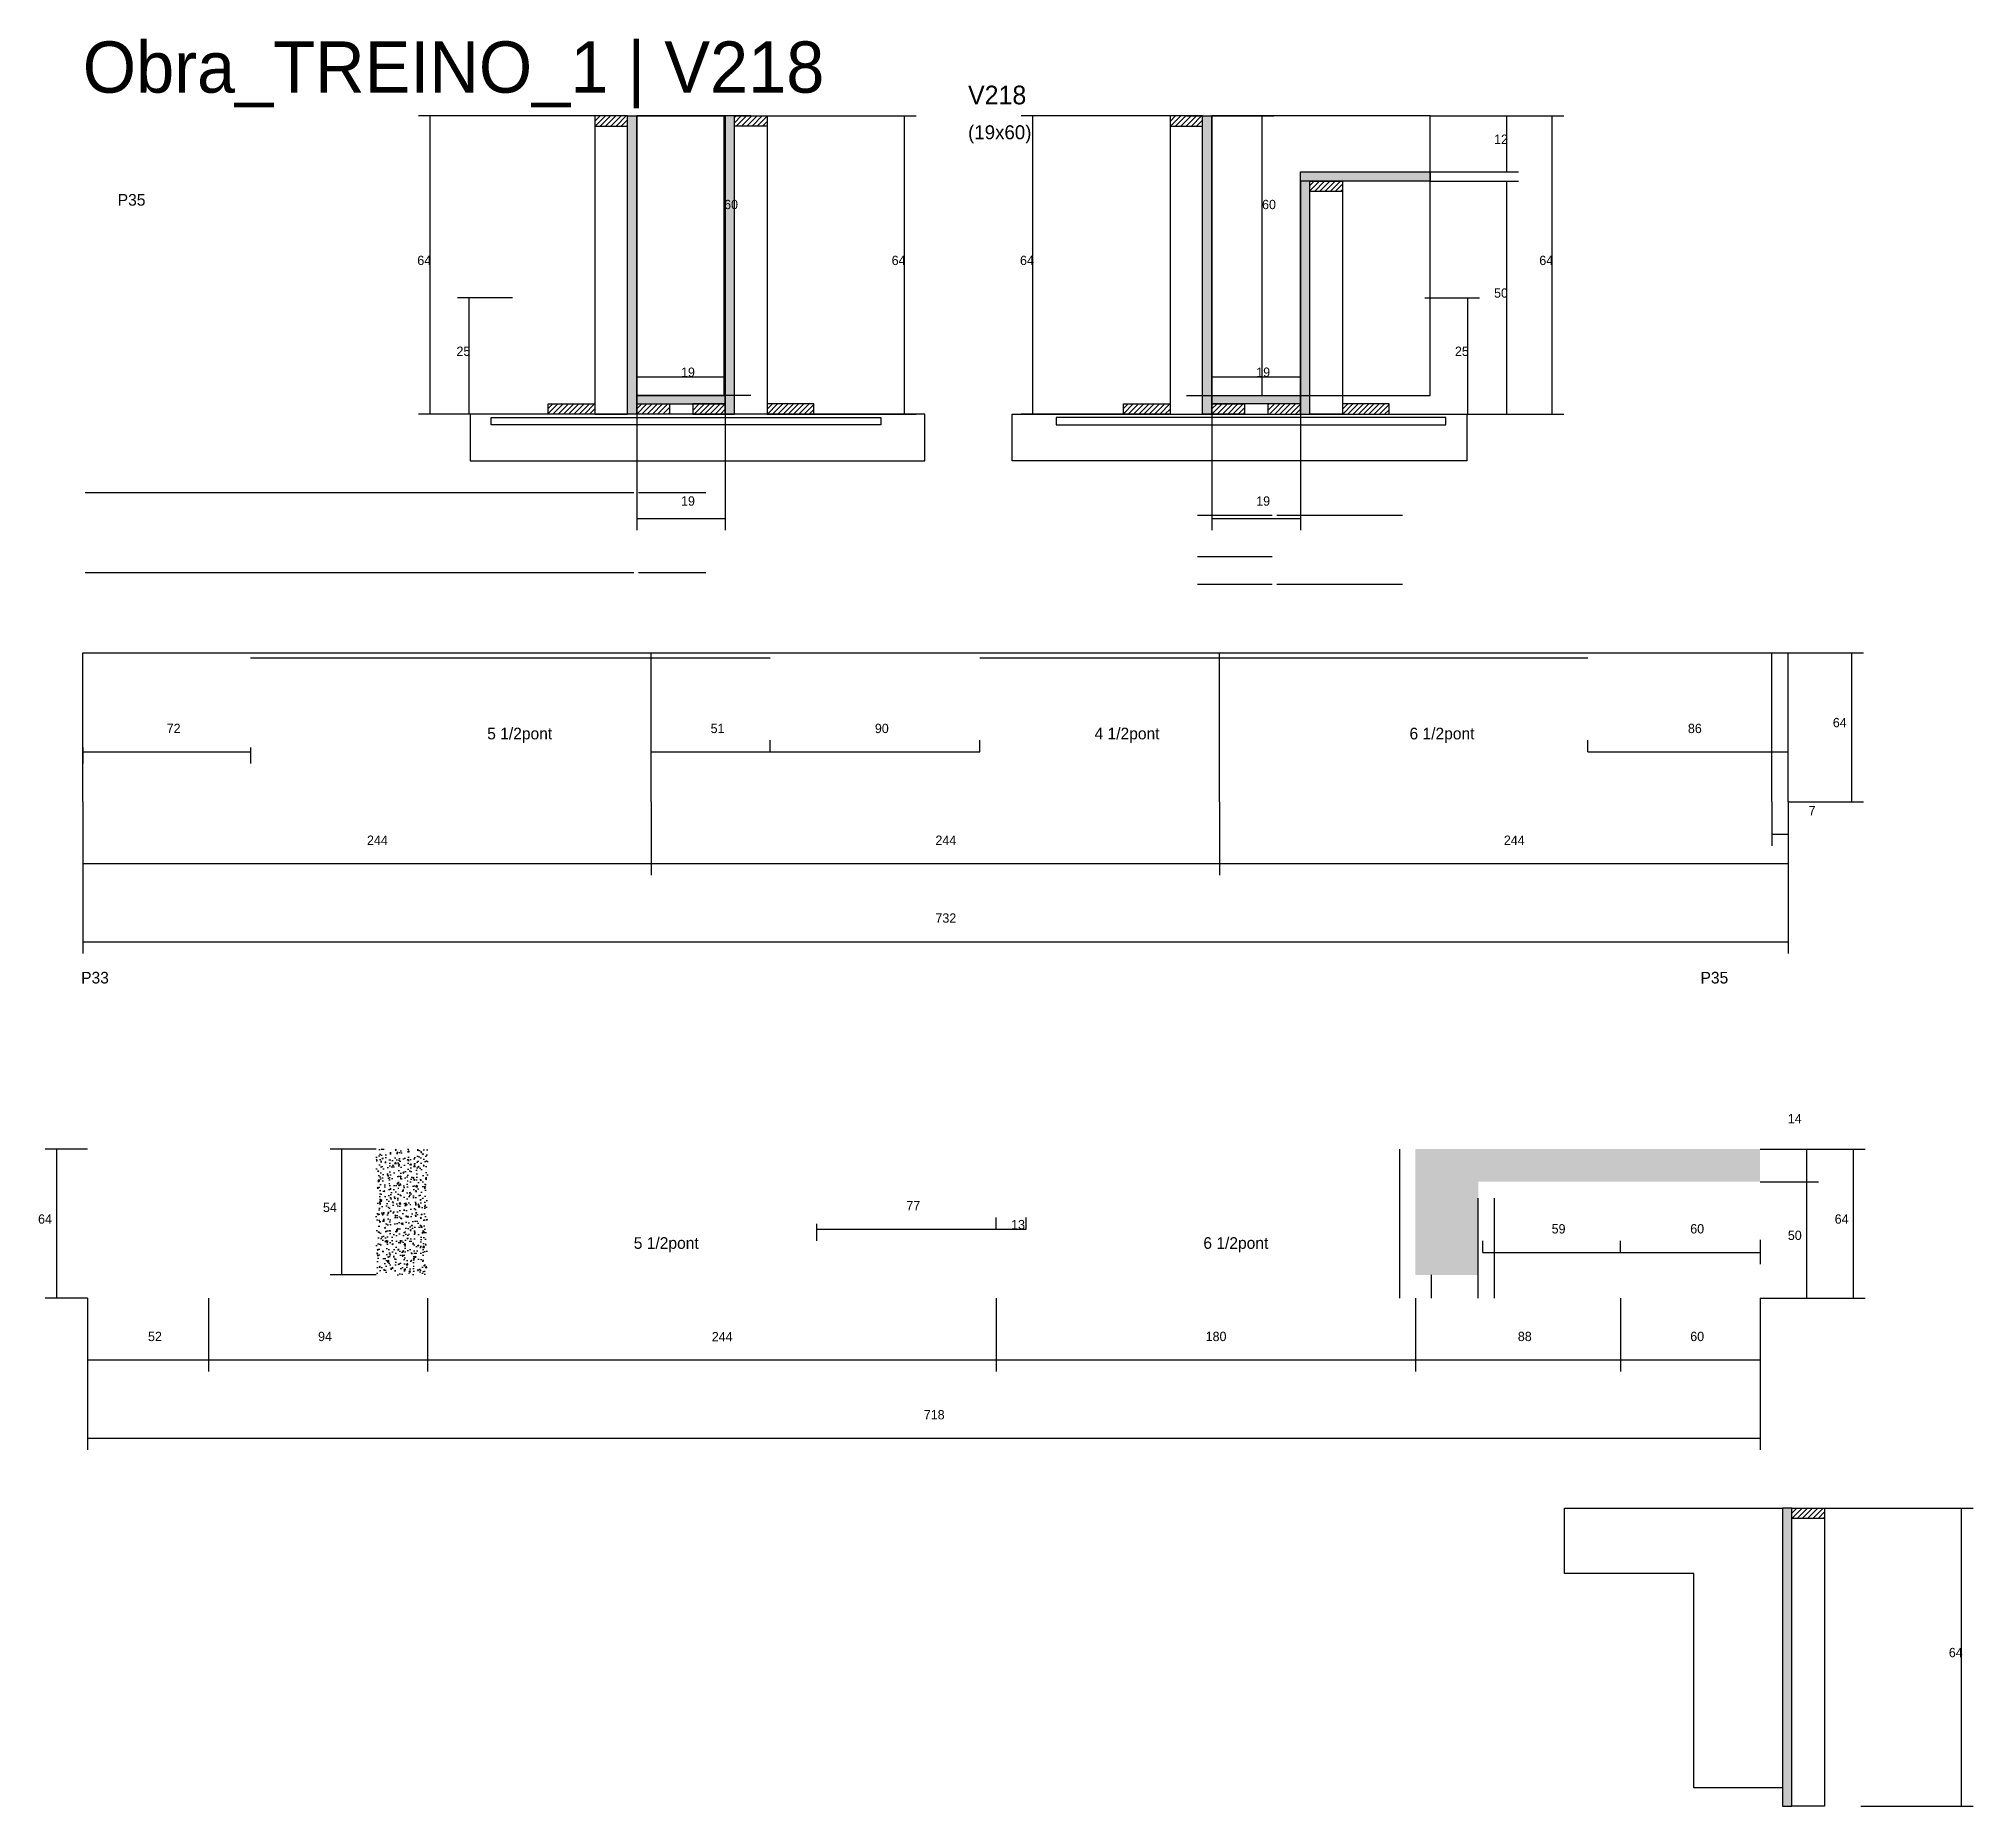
# Model space of a CAD drawing. Header units: metres. Extents: x -41 to 34800, y -36000 to 1848.
# Drawn here: x 2961 to 3792, y -11596 to -10837 of the extents above; entities that cross this region are included whole.
import ezdxf

# ---------------------------------------------------------------- set-up
doc = ezdxf.new("R2010")
doc.units = ezdxf.units.M
for name, color, linetype in [('CONCRETO', 251, 'Continuous'), ('COTA', 4, 'Continuous'), ('Cota Seção (2x)', 4, 'Continuous'), ('Hachura', 253, 'Continuous'), ('LABEL_ID', 3, 'Continuous'), ('Madeira', 126, 'Continuous'), ('NOMENCLATURA', 7, 'Continuous'), ('Painéis', 200, 'Continuous'), ('SARR_2.2x7', 40, 'Continuous'), ('SCO-___-LAJ', 4, 'Continuous'), ('Texto Seção', 7, 'Continuous')]:
    doc.layers.add(name, color=color, linetype=linetype)

msp = doc.modelspace()

# ---------------------------------------------------------------- texts
at = {"layer": 'COTA'}
for s, p in [('12', (3585.8, -10882)), ('64', (3123.6, -10934)), ('64', (3327.2, -10934)), ('64', (3382.3, -10934)), ('64', (3605.2, -10934)), ('50', (3585.8, -10948)), ('25', (3140.4, -10973)), ('25', (3569, -10973)), ('19', (3236.8, -11037.3)), ('19', (3483.7, -11037.3)), ('7', (3720.8, -11170.2)), ('244', (3102, -11182.9)), ('244', (3346, -11182.9)), ('244', (3590, -11182.9)), ('732', (3346, -11216.3)), ('244', (3250, -11396)), ('180', (3462, -11395.9)), ('88', (3596, -11395.9)), ('60', (3670, -11395.9)), ('718', (3341, -11429.5)), ('64', (3781, -11531.6))]:
    msp.add_text(s, height=4, dxfattribs=at).set_placement(p)
at = {"layer": 'Cota Seção (2x)'}
for s, p in [('60', (3255.3, -10910)), ('60', (3486.2, -10910)), ('19', (3236.8, -10982)), ('19', (3483.7, -10982)), ('72', (3016, -11134.9)), ('51', (3249.5, -11134.9)), ('90', (3320, -11134.9)), ('86', (3669, -11134.9)), ('64', (3731.2, -11132.4)), ('14', (3711.9, -11302.4)), ('64', (2960.8, -11345.5)), ('54', (3083.1, -11340.5)), ('77', (3333.5, -11339.8)), ('64', (3732, -11345.5)), ('13', (3378.5, -11347.9)), ('59', (3610.5, -11349.7)), ('60', (3670, -11349.7)), ('50', (3711.9, -11352.5)), ('52', (3008, -11395.9)), ('94', (3081, -11395.9))]:
    msp.add_text(s, height=4, dxfattribs=at).set_placement(p)
at = {"layer": 'LABEL_ID'}
msp.add_text('Obra_TREINO_1 | V218', height=22, dxfattribs=at).set_placement((2980, -10860))
at = {"layer": 'NOMENCLATURA'}
for s, p in [('P35', (2995, -10908.5)), ('5 1/2pont', (3153.6, -11137.6)), ('4 1/2pont', (3414.3, -11137.6)), ('6 1/2pont', (3549.5, -11137.6)), ('P33', (2979.3, -11242.4)), ('P35', (3674.4, -11242.4)), ('5 1/2pont', (3216.5, -11356.3)), ('6 1/2pont', (3461, -11356.3))]:
    msp.add_text(s, height=5, dxfattribs=at).set_placement(p)
at = {"layer": 'Texto Seção'}
for s, height, p in [('V218', 8, (3360, -10865)), ('(19x60)', 6, (3360, -10880))]:
    msp.add_text(s, height=height, dxfattribs=at).set_placement(p)

# ---------------------------------------------------------------- hatches: boundary and pattern name
at = {"layer": 'COTA'}
h = msp.add_hatch(dxfattribs=at)
h.set_pattern_fill('AR-CONC', scale=0.03)
h.paths.add_polyline_path([(3128, -11367.5), (3128, -11313.5), (3128, -11313.5), (3106, -11313.5), (3106, -11313.5), (3106, -11367.5), (3106, -11367.5), (3128, -11367.5)])
h = msp.add_hatch(dxfattribs=at)
h.set_pattern_fill('AR-CONC', scale=0.03)
h.paths.add_polyline_path([(3579, -11367.5), (3579, -11327.5), (3579, -11327.5), (3700, -11327.5), (3700, -11327.5), (3700, -11313.5), (3700, -11313.5), (3552, -11313.5), (3552, -11313.5), (3552, -11367.5), (3552, -11367.5), (3579, -11367.5)])
at = {"layer": 'Hachura'}
h = msp.add_hatch(dxfattribs=at)
h.set_pattern_fill('ANSI31', scale=0.5)
h.paths.add_polyline_path([(3213.8, -10874.4), (3213.8, -10870), (3213.8, -10870), (3199.8, -10870), (3199.8, -10870), (3199.8, -10874.4), (3199.8, -10874.4), (3213.8, -10874.4)])
h = msp.add_hatch(color=8, dxfattribs=at)
h.dxf.hatch_style = 1
h.paths.add_polyline_path([(3213.8, -10870), (3217.8, -10870), (3217.8, -10870), (3217.8, -10998), (3217.8, -10998), (3213.8, -10998), (3213.8, -10998), (3213.8, -10870)])
h = msp.add_hatch(color=8, dxfattribs=at)
h.dxf.hatch_style = 1
h.paths.add_polyline_path([(3259.8, -10870), (3255.8, -10870), (3255.8, -10870), (3255.8, -10998), (3255.8, -10998), (3259.8, -10998), (3259.8, -10998), (3259.8, -10870)])
h = msp.add_hatch(dxfattribs=at)
h.set_pattern_fill('ANSI31', scale=0.5)
h.paths.add_polyline_path([(3259.8, -10874.4), (3259.8, -10870), (3259.8, -10870), (3273.8, -10870), (3273.8, -10870), (3273.8, -10874.4), (3273.8, -10874.4), (3259.8, -10874.4)])
h = msp.add_hatch(dxfattribs=at)
h.set_pattern_fill('ANSI31', scale=0.5)
h.paths.add_polyline_path([(3460.7, -10874.4), (3460.7, -10870), (3460.7, -10870), (3446.7, -10870), (3446.7, -10870), (3446.7, -10874.4), (3446.7, -10874.4), (3460.7, -10874.4)])
h = msp.add_hatch(color=8, dxfattribs=at)
h.dxf.hatch_style = 1
h.paths.add_polyline_path([(3460.7, -10870), (3464.7, -10870), (3464.7, -10870), (3464.7, -10998), (3464.7, -10998), (3460.7, -10998), (3460.7, -10998), (3460.7, -10870)])
h = msp.add_hatch(color=8, dxfattribs=at)
h.dxf.hatch_style = 1
h.paths.add_polyline_path([(3502.7, -10898), (3502.7, -10894), (3502.7, -10894), (3558.3, -10894), (3558.3, -10894), (3558.3, -10898), (3558.3, -10898), (3502.7, -10898)])
h = msp.add_hatch(color=8, dxfattribs=at)
h.dxf.hatch_style = 1
h.paths.add_polyline_path([(3506.7, -10898), (3502.7, -10898), (3502.7, -10898), (3502.7, -10998), (3502.7, -10998), (3506.7, -10998), (3506.7, -10998), (3506.7, -10898)])
h = msp.add_hatch(dxfattribs=at)
h.set_pattern_fill('ANSI31', scale=0.5)
h.paths.add_polyline_path([(3506.7, -10902.4), (3506.7, -10898), (3506.7, -10898), (3520.7, -10898), (3520.7, -10898), (3520.7, -10902.4), (3520.7, -10902.4), (3506.7, -10902.4)])
h = msp.add_hatch(dxfattribs=at)
h.set_pattern_fill('ANSI31', scale=0.5)
h.paths.add_polyline_path([(3179.8, -10998), (3179.8, -10993.6), (3179.8, -10993.6), (3199.8, -10993.6), (3199.8, -10993.6), (3199.8, -10998), (3199.8, -10998), (3179.8, -10998)])
h = msp.add_hatch(color=8, dxfattribs=at)
h.dxf.hatch_style = 1
h.paths.add_polyline_path([(3255.8, -10993.6), (3255.8, -10990), (3255.8, -10990), (3217.8, -10990), (3217.8, -10990), (3217.8, -10993.6), (3217.8, -10993.6), (3255.8, -10993.6)])
h = msp.add_hatch(dxfattribs=at)
h.set_pattern_fill('ANSI31', scale=0.5)
h.paths.add_polyline_path([(3217.8, -10998), (3217.8, -10993.6), (3217.8, -10993.6), (3231.8, -10993.6), (3231.8, -10993.6), (3231.8, -10998), (3231.8, -10998), (3217.8, -10998)])
h = msp.add_hatch(dxfattribs=at)
h.set_pattern_fill('ANSI31', scale=0.5)
h.paths.add_polyline_path([(3255.8, -10998), (3255.8, -10993.6), (3255.8, -10993.6), (3241.8, -10993.6), (3241.8, -10993.6), (3241.8, -10998), (3241.8, -10998), (3255.8, -10998)])
h = msp.add_hatch(dxfattribs=at)
h.set_pattern_fill('ANSI31', scale=0.5)
h.paths.add_polyline_path([(3293.8, -10998), (3293.8, -10993.6), (3293.8, -10993.6), (3273.8, -10993.6), (3273.8, -10993.6), (3273.8, -10998), (3273.8, -10998), (3293.8, -10998)])
h = msp.add_hatch(dxfattribs=at)
h.set_pattern_fill('ANSI31', scale=0.5)
h.paths.add_polyline_path([(3426.7, -10998), (3426.7, -10993.6), (3426.7, -10993.6), (3446.7, -10993.6), (3446.7, -10993.6), (3446.7, -10998), (3446.7, -10998), (3426.7, -10998)])
h = msp.add_hatch(color=8, dxfattribs=at)
h.dxf.hatch_style = 1
h.paths.add_polyline_path([(3464.7, -10993.6), (3464.7, -10990), (3464.7, -10990), (3502.7, -10990), (3502.7, -10990), (3502.7, -10993.6), (3502.7, -10993.6), (3464.7, -10993.6)])
h = msp.add_hatch(dxfattribs=at)
h.set_pattern_fill('ANSI31', scale=0.5)
h.paths.add_polyline_path([(3464.7, -10998), (3464.7, -10993.6), (3464.7, -10993.6), (3478.7, -10993.6), (3478.7, -10993.6), (3478.7, -10998), (3478.7, -10998), (3464.7, -10998)])
h = msp.add_hatch(dxfattribs=at)
h.set_pattern_fill('ANSI31', scale=0.5)
h.paths.add_polyline_path([(3502.7, -10998), (3502.7, -10993.6), (3502.7, -10993.6), (3488.7, -10993.6), (3488.7, -10993.6), (3488.7, -10998), (3488.7, -10998), (3502.7, -10998)])
h = msp.add_hatch(dxfattribs=at)
h.set_pattern_fill('ANSI31', scale=0.5)
h.paths.add_polyline_path([(3540.7, -10998), (3540.7, -10993.6), (3540.7, -10993.6), (3520.7, -10993.6), (3520.7, -10993.6), (3520.7, -10998), (3520.7, -10998), (3540.7, -10998)])
h = msp.add_hatch(color=8, dxfattribs=at)
h.dxf.hatch_style = 1
h.paths.add_polyline_path([(3713.6, -11467.6), (3709.6, -11467.6), (3709.6, -11467.6), (3709.6, -11595.6), (3709.6, -11595.6), (3713.6, -11595.6), (3713.6, -11595.6), (3713.6, -11467.6)])
h = msp.add_hatch(dxfattribs=at)
h.set_pattern_fill('ANSI31', scale=0.5)
h.paths.add_polyline_path([(3713.6, -11472), (3713.6, -11467.6), (3713.6, -11467.6), (3727.6, -11467.6), (3727.6, -11467.6), (3727.6, -11472), (3727.6, -11472), (3713.6, -11472)])

# ---------------------------------------------------------------- linework, layer by layer
at = {"layer": 'CONCRETO'}
for points in [[(3217.8, -10870), (3217.8, -10870), (3255.8, -10870), (3255.8, -10898), (3255.8, -10898), (3255.8, -10990), (3217.8, -10990), (3217.8, -10870)], [(3217.8, -10990), (3255.8, -10990), (3255.8, -10870), (3217.8, -10870)], [(3558.3, -10894), (3558.3, -10870), (3464.7, -10870), (3464.7, -10898), (3464.7, -10898), (3464.7, -10990), (3502.7, -10990), (3502.7, -10894)], [(3464.7, -10990), (3558.3, -10990), (3558.3, -10870), (3464.7, -10870)], [(3616, -11495.6), (3616, -11467.6), (3709.6, -11467.6), (3709.6, -11495.6), (3709.6, -11495.6), (3709.6, -11587.6), (3671.6, -11587.6), (3671.6, -11495.6)]]:
    msp.add_lwpolyline(points, close=True, dxfattribs=at)
at = {"layer": 'COTA'}
for p, q in [((3199.8, -10870), (3124.1, -10870)), ((3129.1, -10998), (3129.1, -10870)), ((3273.8, -10870), (3337.7, -10870)), ((3332.7, -10998), (3332.7, -10870)), ((3446.7, -10870), (3382.8, -10870)), ((3387.8, -10998), (3387.8, -10870)), ((3558.3, -10870), (3615.7, -10870)), ((3558.3, -10870), (3596.3, -10870)), ((3591.3, -10894), (3591.3, -10870)), ((3610.7, -10998), (3610.7, -10870)), ((3558.3, -10894), (3596.3, -10894)), ((3558.3, -10898), (3596.3, -10898)), ((3591.3, -10998), (3591.3, -10898)), ((3164.5, -10948.1), (3140.9, -10948.1)), ((3145.9, -10998), (3145.9, -10948.1)), ((3556, -10948.1), (3579.5, -10948.1)), ((3574.5, -10998), (3574.5, -10948.1)), ((3184.2, -10998), (3124.1, -10998)), ((3164.5, -10998), (3140.9, -10998)), ((3217.8, -10998), (3217.8, -11047.8)), ((3255.8, -10998), (3255.8, -11047.8)), ((3289.4, -10998), (3337.7, -10998)), ((3431.1, -10998), (3382.8, -10998)), ((3464.7, -10998), (3464.7, -11047.8)), ((3502.7, -10998), (3502.7, -11047.8)), ((3536.3, -10998), (3615.7, -10998)), ((3536.3, -10998), (3596.3, -10998)), ((3556, -10998), (3579.5, -10998)), ((3217.8, -11042.8), (3255.8, -11042.8)), ((3464.7, -11042.8), (3502.7, -11042.8)), ((2980, -11164.4), (2980, -11229.5)), ((2980, -11164.4), (2980, -11195.9)), ((3224, -11164.4), (3224, -11195.9)), ((3224, -11164.4), (3224, -11195.9)), ((3468, -11164.4), (3468, -11195.9)), ((3468, -11164.4), (3468, -11195.9)), ((3705, -11164.4), (3705, -11183.3)), ((3712, -11164.4), (3712, -11195.9)), ((3712, -11164.4), (3712, -11229.5)), ((3712, -11164.4), (3712, -11183.3)), ((3705, -11178.3), (3712, -11178.3)), ((2980, -11190.9), (3224, -11190.9)), ((3224, -11190.9), (3468, -11190.9)), ((3468, -11190.9), (3712, -11190.9)), ((2980, -11224.5), (3712, -11224.5)), ((2982, -11377.5), (2982, -11442.6)), ((3128, -11377.5), (3128, -11409)), ((3372, -11377.5), (3372, -11409)), ((3372, -11377.5), (3372, -11409)), ((3552, -11377.5), (3552, -11409)), ((3552, -11377.5), (3552, -11409)), ((3640, -11377.5), (3640, -11409)), ((3640, -11377.5), (3640, -11409)), ((3700, -11377.5), (3700, -11409)), ((3700, -11377.5), (3700, -11442.6)), ((3128, -11404), (3372, -11404)), ((3372, -11404), (3552, -11404)), ((3552, -11404), (3640, -11404)), ((3640, -11404), (3700, -11404)), ((2982, -11437.6), (3700, -11437.6)), ((3727.6, -11467.6), (3791.5, -11467.6)), ((3786.5, -11595.6), (3786.5, -11467.6)), ((3743.2, -11595.6), (3791.5, -11595.6))]:
    msp.add_line(p, q, dxfattribs=at)
at = {"layer": 'Cota Seção (2x)'}
for p, q in [((3266.8, -10870), (3250.3, -10870)), ((3255.3, -10990), (3255.3, -10870)), ((3453.7, -10870), (3491.2, -10870)), ((3486.2, -10990), (3486.2, -10870)), ((3217.8, -10998), (3217.8, -10977)), ((3255.8, -10998), (3255.8, -10977)), ((3464.7, -10998), (3464.7, -10977)), ((3502.7, -10998), (3502.7, -10977)), ((3217.8, -10982), (3255.8, -10982)), ((3464.7, -10982), (3502.7, -10982)), ((3266.8, -10990), (3250.3, -10990)), ((3453.7, -10990), (3491.2, -10990)), ((3712, -11100.4), (3744.3, -11100.4)), ((3739.3, -11164.4), (3739.3, -11100.4)), ((2980, -11141.1), (2980, -11148)), ((2980, -11143), (3052, -11143)), ((3052, -11141.1), (3052, -11148)), ((3224, -11143), (3224, -11138)), ((3224, -11143), (3275, -11143)), ((3275, -11143), (3275, -11138)), ((3275, -11143), (3275, -11138)), ((3275, -11143), (3365, -11143)), ((3365, -11143), (3365, -11138)), ((3626, -11143), (3626, -11138)), ((3626, -11143), (3712, -11143)), ((3712, -11143), (3712, -11138)), ((3712, -11164.4), (3744.3, -11164.4)), ((2982, -11313.5), (2963.9, -11313.5)), ((2968.9, -11377.5), (2968.9, -11313.5)), ((3106, -11313.5), (3086.2, -11313.5)), ((3091.2, -11367.5), (3091.2, -11313.5)), ((3700, -11313.5), (3725, -11313.5)), ((3700, -11313.5), (3745.1, -11313.5)), ((3720, -11327.5), (3720, -11313.5)), ((3740.1, -11377.5), (3740.1, -11313.5)), ((3700, -11327.5), (3725, -11327.5)), ((3700, -11327.5), (3725, -11327.5)), ((3720, -11377.5), (3720, -11327.5)), ((3372, -11347.9), (3372, -11342.9)), ((3372, -11347.9), (3372, -11342.9)), ((3385, -11347.9), (3385, -11342.9)), ((3295, -11345.5), (3295, -11352.9)), ((3295, -11347.9), (3372, -11347.9)), ((3372, -11347.9), (3385, -11347.9)), ((3581, -11357.9), (3581, -11352.9)), ((3581, -11357.9), (3640, -11357.9)), ((3640, -11357.9), (3640, -11352.9)), ((3640, -11357.9), (3640, -11352.9)), ((3640, -11357.9), (3700, -11357.9)), ((3700, -11352.5), (3700, -11362.9)), ((3106, -11367.5), (3086.2, -11367.5)), ((2982, -11377.5), (2963.9, -11377.5)), ((2982, -11377.5), (2982, -11409)), ((3034, -11377.5), (3034, -11409)), ((3034, -11377.5), (3034, -11409)), ((3128, -11377.5), (3128, -11409)), ((3700, -11377.5), (3725, -11377.5)), ((3700, -11377.5), (3745.1, -11377.5)), ((2982, -11404), (3034, -11404)), ((3034, -11404), (3128, -11404))]:
    msp.add_line(p, q, dxfattribs=at)
at = {"layer": 'Madeira'}
for points in [[(3213.8, -10874.4), (3213.8, -10870), (3199.8, -10870), (3199.8, -10874.4)], [(3213.8, -10870), (3199.8, -10870), (3199.8, -10998), (3213.8, -10998)], [(3259.8, -10874.4), (3259.8, -10870), (3273.8, -10870), (3273.8, -10874.4)], [(3259.8, -10870), (3273.8, -10870), (3273.8, -10998), (3259.8, -10998)], [(3460.7, -10874.4), (3460.7, -10870), (3446.7, -10870), (3446.7, -10874.4)], [(3460.7, -10870), (3446.7, -10870), (3446.7, -10998), (3460.7, -10998)], [(3506.7, -10902.4), (3506.7, -10898), (3520.7, -10898), (3520.7, -10902.4)], [(3506.7, -10898), (3520.7, -10898), (3520.7, -10998), (3506.7, -10998)], [(3179.8, -10998), (3179.8, -10993.6), (3199.8, -10993.6), (3199.8, -10998)], [(3217.8, -10998), (3217.8, -10993.6), (3231.8, -10993.6), (3231.8, -10998)], [(3255.8, -10998), (3255.8, -10993.6), (3241.8, -10993.6), (3241.8, -10998)], [(3293.8, -10998), (3293.8, -10993.6), (3273.8, -10993.6), (3273.8, -10998)], [(3426.7, -10998), (3426.7, -10993.6), (3446.7, -10993.6), (3446.7, -10998)], [(3464.7, -10998), (3464.7, -10993.6), (3478.7, -10993.6), (3478.7, -10998)], [(3502.7, -10998), (3502.7, -10993.6), (3488.7, -10993.6), (3488.7, -10998)], [(3540.7, -10998), (3540.7, -10993.6), (3520.7, -10993.6), (3520.7, -10998)], [(3146.3, -11018), (3341.5, -11018), (3341.5, -10998), (3146.3, -10998)], [(3574.1, -11018), (3378.9, -11018), (3378.9, -10998), (3574.1, -10998)], [(3713.6, -11472), (3713.6, -11467.6), (3727.6, -11467.6), (3727.6, -11472)], [(3713.6, -11467.6), (3727.6, -11467.6), (3727.6, -11595.6), (3713.6, -11595.6)]]:
    msp.add_lwpolyline(points, close=True, dxfattribs=at)
at = {"layer": 'Painéis'}
for p, q in [((3217.8, -10998), (3217.8, -10870)), ((3255.8, -10998), (3255.8, -10870)), ((3464.7, -10998), (3464.7, -10870)), ((3502.7, -10894), (3558.3, -10894)), ((3502.7, -10898), (3502.7, -10894)), ((3558.3, -10898), (3558.3, -10894)), ((3502.7, -10998), (3502.7, -10898)), ((3217.8, -10990), (3255.8, -10990)), ((3217.8, -10993.6), (3217.8, -10990)), ((3255.8, -10993.6), (3255.8, -10990)), ((3464.7, -10990), (3502.7, -10990)), ((3464.7, -10993.6), (3464.7, -10990)), ((3502.7, -10993.6), (3502.7, -10990)), ((2980, -11100.4), (3712, -11100.4)), ((2980, -11164.4), (2980, -11100.4)), ((3224, -11164.4), (3224, -11100.4)), ((3468, -11164.4), (3468, -11100.4)), ((3712, -11164.4), (3712, -11100.4))]:
    msp.add_line(p, q, dxfattribs=at)
for points in [[(3213.8, -10870), (3217.8, -10870), (3217.8, -10998), (3213.8, -10998)], [(3259.8, -10870), (3255.8, -10870), (3255.8, -10998), (3259.8, -10998)], [(3460.7, -10870), (3464.7, -10870), (3464.7, -10998), (3460.7, -10998)], [(3502.7, -10898), (3502.7, -10894), (3558.3, -10894), (3558.3, -10898)], [(3506.7, -10898), (3502.7, -10898), (3502.7, -10998), (3506.7, -10998)], [(3255.8, -10993.6), (3255.8, -10990), (3217.8, -10990), (3217.8, -10993.6)], [(3464.7, -10993.6), (3464.7, -10990), (3502.7, -10990), (3502.7, -10993.6)], [(3713.6, -11467.6), (3709.6, -11467.6), (3709.6, -11595.6), (3713.6, -11595.6)]]:
    msp.add_lwpolyline(points, close=True, dxfattribs=at)
at = {"layer": 'SARR_2.2x7'}
for p, q in [((2981, -11031.6), (3216.5, -11031.6)), ((3218.5, -11031.6), (3247.5, -11031.6)), ((3458.5, -11041.43), (3490.5, -11041.43)), ((3492.5, -11041.43), (3546.5, -11041.43)), ((3458.5, -11059.12), (3490.5, -11059.12)), ((2981, -11066), (3216.5, -11066)), ((3218.5, -11066), (3247.5, -11066)), ((3458.5, -11070.91), (3490.5, -11070.91)), ((3492.5, -11070.91), (3546.5, -11070.91)), ((3052, -11102.6), (3224, -11102.6)), ((3224, -11102.6), (3275, -11102.6)), ((3365, -11102.6), (3468, -11102.6)), ((3468, -11102.6), (3626, -11102.6)), ((3705, -11164.4), (3705, -11100.4)), ((3545.4, -11377.5), (3545.4, -11313.5)), ((3579, -11377.5), (3579, -11334.5)), ((3586, -11377.5), (3586, -11334.5)), ((3559, -11377.5), (3559, -11367.5))]:
    msp.add_line(p, q, dxfattribs=at)
at = {"layer": 'SCO-___-LAJ'}
for points in [[(3155.3, -10999.4), (3322.6, -10999.4), (3322.6, -11002.6), (3155.3, -11002.6)], [(3565.1, -10999.4), (3397.8, -10999.4), (3397.8, -11002.6), (3565.1, -11002.6)]]:
    msp.add_lwpolyline(points, close=True, dxfattribs=at)

msp.set_redraw_order([(e.dxf.handle, doc.entitydb.next_handle()) for e in msp.query("TEXT MTEXT ATTDEF DIMENSION ARC_DIMENSION")])  # texts and dimensions are drawn at this point

doc.saveas('drawing.dxf')
